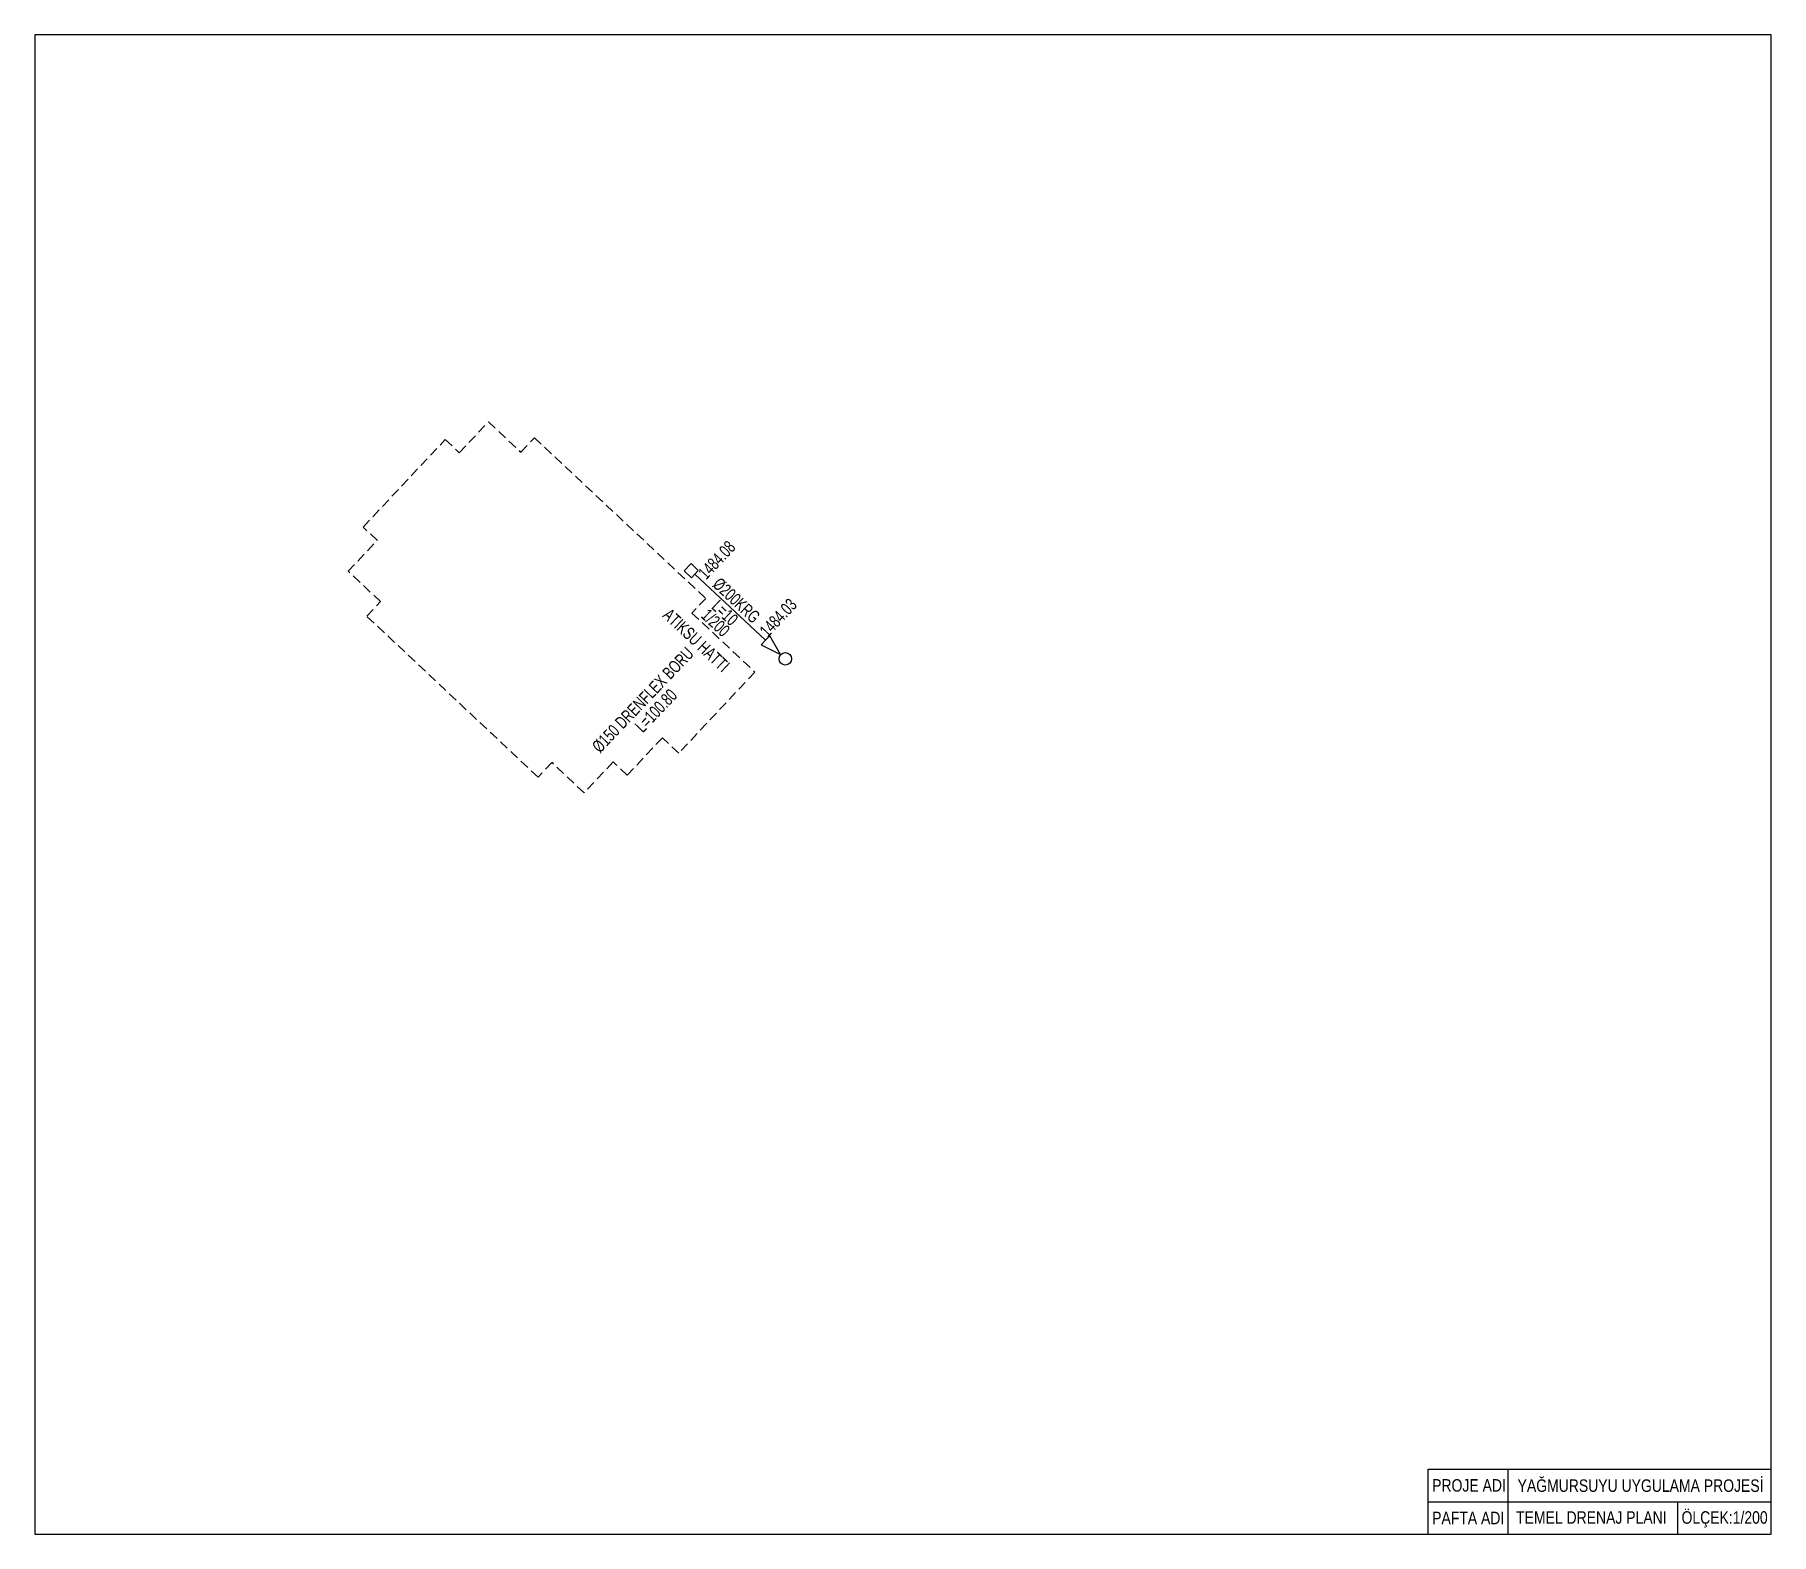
# Model space of a CAD drawing. Header units: millimetres. Extents: x 536434 to 536922, y 4231735 to 4231855.
# Drawn here: x 536753.9 to 536892.9, y 4231734.8 to 4231854.8 of the extents above; entities that cross this region are included whole.
import ezdxf
from ezdxf.enums import TextEntityAlignment as Align

# ---------------------------------------------------------------- set-up
doc = ezdxf.new("R2010")
doc.units = ezdxf.units.MM
doc.linetypes.add('DUZ', pattern=[0])
doc.linetypes.add('HIDDEN', pattern=[0.375, 0.25, -0.125])
doc.layers.add('ANTET', color=7, linetype='DUZ')
for name, color, linetype, lineweight in [('baca', 1, 'Continuous', 50), ('BC-akar1', 7, 'Continuous', 13), ('BC-baca', 7, 'Continuous', 30), ('BC-Boru', 7, 'Continuous', 30), ('BC-cap', 7, 'Continuous', 0), ('BC-Egim', 7, 'Continuous', 13), ('BC-Uzunluk', 7, 'Continuous', 0), ('CERCEVE', 7, 'Continuous', 30), ('murat-DRENAJ', 11, 'HIDDEN', 35)]:
    doc.layers.add(name, color=color, linetype=linetype, lineweight=lineweight)
doc.styles.add('MAHAL-SON', font='arial.ttf')
doc.styles.get("Standard").update_dxf_attribs({"font": 'swiss.ttf'})
doc.styles.add('TOKI', font='arial.ttf')

msp = doc.modelspace()

# ---------------------------------------------------------------- texts
at = {"layer": 'ANTET', "style": 'MAHAL-SON', "width": 0.8}
for s, p in [('PROJE ADI', (536865.74, 4231738.23)), ('YAĞMURSUYU UYGULAMA PROJESİ', (536872.58, 4231738.21)), ('ÖLÇEK:1/200', (536885.7, 4231735.66)), ('PAFTA ADI', (536865.74, 4231735.62)), ('TEMEL DRENAJ PLANI', (536872.46, 4231735.66))]:
    msp.add_text(s, height=1, dxfattribs=at).set_placement(p)
at = {"layer": 'BC-akar1', "color": 2, "lineweight": 30, "width": 0.7}
msp.add_text('1484.08', height=1, rotation=46.81, dxfattribs=at).set_placement((536806.9, 4231811.84), align=Align.TOP_LEFT)
msp.add_text('1484.03', height=1, rotation=46.81, dxfattribs=at).set_placement((536812.55, 4231806.54))
at = {"layer": 'BC-cap', "color": 2, "lineweight": 30, "width": 0.7}
for s, height, p in [('Ø200KRG', 1, (536809.72, 4231809.19)), ('ATIKSU HATTI', 1.0005, (536806.5, 4231806))]:
    msp.add_text(s, height=height, rotation=316.81, dxfattribs=at).set_placement(p, align=Align.CENTER)
at = {"layer": 'BC-Egim', "color": 2, "lineweight": 30, "width": 0.7}
msp.add_text('1/200', height=1, rotation=316.81, dxfattribs=at).set_placement((536808.73, 4231808.13), align=Align.TOP_CENTER)
at = {"layer": 'BC-Uzunluk', "color": 2, "lineweight": 30, "width": 0.7}
msp.add_text('L=10', height=1, rotation=316.81, dxfattribs=at).set_placement((536809.48, 4231808.93), align=Align.TOP_CENTER)
at = {"layer": 'murat-DRENAJ', "ltscale": 5, "style": 'TOKI', "width": 0.7}
for s, p in [('%%C150 DRENFLEX BORU', (536802.56, 4231801.59)), ('L=100.80', (536803.61, 4231800.73))]:
    msp.add_text(s, height=1, rotation=46.2672, dxfattribs=at).set_placement(p, align=Align.MIDDLE_CENTER)

# ---------------------------------------------------------------- linework, layer by layer
at = {"layer": 'ANTET'}
for p, q in [((536865.42, 4231734.82), (536865.42, 4231740.02)), ((536865.42, 4231740.02), (536892.88, 4231740.02)), ((536865.42, 4231734.82), (536865.42, 4231740.02)), ((536871.79, 4231740.02), (536871.79, 4231734.82)), ((536871.79, 4231740.02), (536871.79, 4231734.82)), ((536865.42, 4231737.42), (536892.88, 4231737.42)), ((536885.38, 4231737.42), (536885.38, 4231734.82))]:
    msp.add_line(p, q, dxfattribs=at)
at = {"layer": 'baca', "color": 2, "lineweight": 30}
msp.add_circle((536813.96, 4231804.87), 0.5, dxfattribs=at)
at = {"layer": 'BC-baca', "color": 2, "lineweight": 30}
msp.add_lwpolyline([(536805.87, 4231811.91), (536806.42, 4231812.5), (536807, 4231811.95), (536806.46, 4231811.36), (536805.87, 4231811.91)], dxfattribs=at)
at = {"layer": 'BC-Boru', "color": 2, "lineweight": 30}
msp.add_lwpolyline([(536806.73, 4231811.66), (536812.38, 4231806.36), (536812.03, 4231805.99), (536813.59, 4231805.22), (536812.72, 4231806.72), (536812.38, 4231806.36)], dxfattribs=at)
at = {"layer": 'CERCEVE'}
msp.add_lwpolyline([(536753.88, 4231854.82), (536753.88, 4231734.82), (536892.88, 4231734.82), (536892.88, 4231854.82)], close=True, dxfattribs=at)
at = {"layer": 'murat-DRENAJ', "ltscale": 3}
msp.add_lwpolyline([(536805.43, 4231797.33), (536804.12, 4231798.56), (536801.31, 4231795.57), (536800.18, 4231796.63), (536797.86, 4231794.15), (536795.27, 4231796.58), (536794.17, 4231795.41), (536780.47, 4231808.28), (536781.56, 4231809.45), (536778.98, 4231811.88), (536781.3, 4231814.36), (536780.17, 4231815.42), (536786.74, 4231822.42), (536787.87, 4231821.36), (536790.2, 4231823.84), (536792.79, 4231821.41), (536793.88, 4231822.57), (536807.59, 4231809.71), (536806.49, 4231808.54), (536811.53, 4231803.81)], close=True, dxfattribs=at)

msp.set_redraw_order([(e.dxf.handle, doc.entitydb.next_handle()) for e in msp.query("TEXT MTEXT ATTDEF DIMENSION ARC_DIMENSION")])  # texts and dimensions are drawn at this point

doc.saveas('drawing.dxf')
